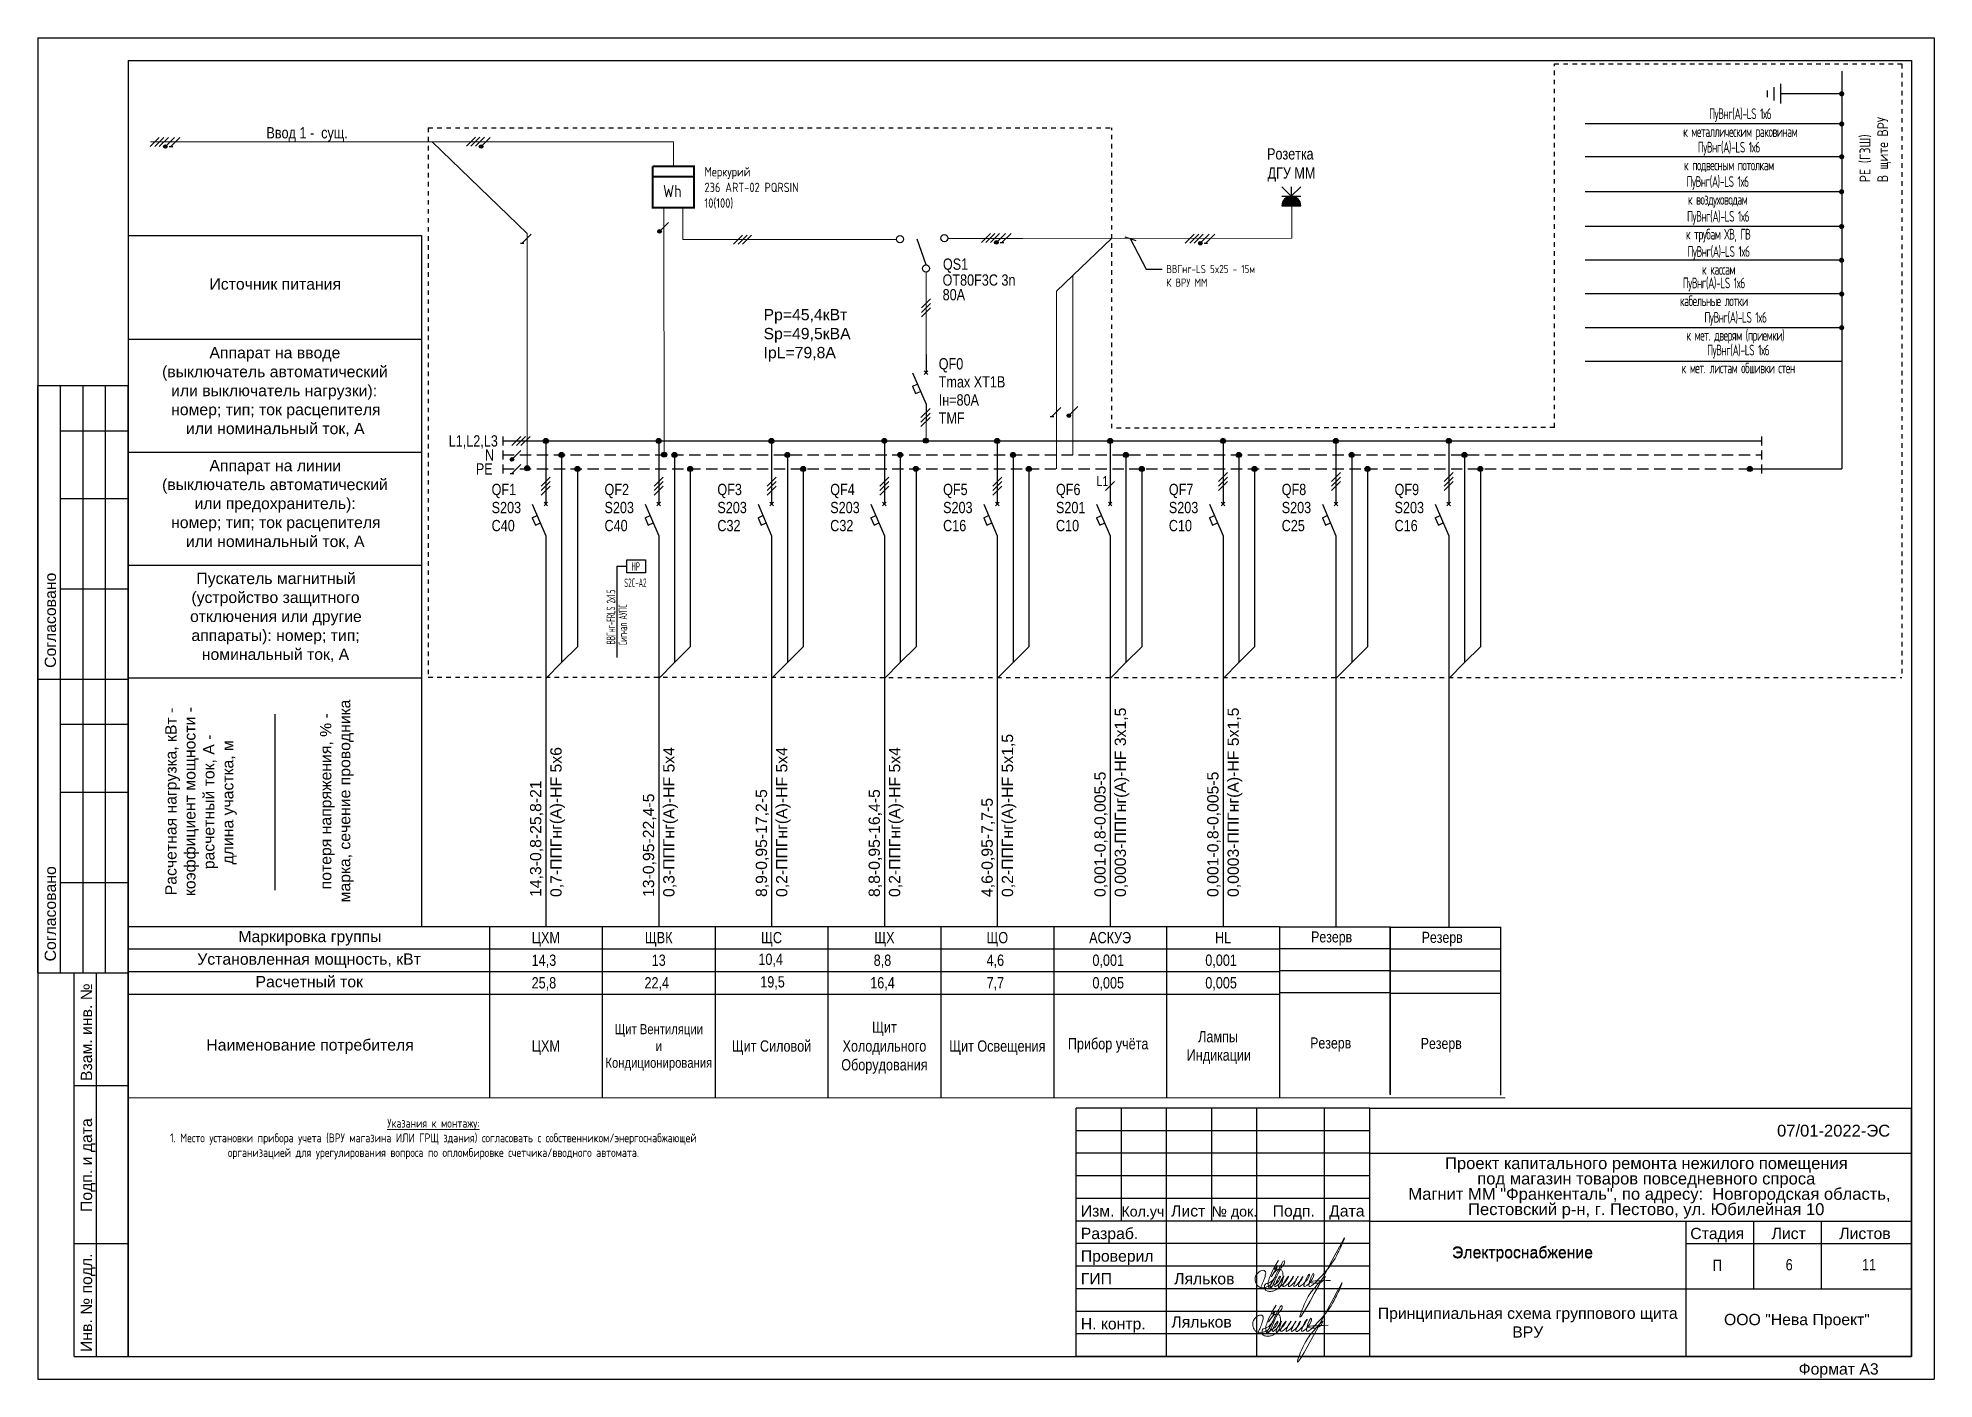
# Model space of a CAD drawing. Header units: metres. Extents: x -564 to -106, y -319 to -159.
# Drawn here: x -380.05 to -338.05, y -287.7 to -258 of the extents above; entities that cross this region are included whole.
import ezdxf
from ezdxf import colors
from ezdxf.entities.mleader import LeaderData, LeaderLine
from ezdxf.enums import TextEntityAlignment as Align
from ezdxf.math import Vec2, Vec3

# ---------------------------------------------------------------- set-up
doc = ezdxf.new("R2010")
doc.units = ezdxf.units.M
doc.header["$MEASUREMENT"] = 0
doc.linetypes.add('( Hidden )', pattern=[0.375, 0.25, -0.125])
doc.linetypes.add('ACAD_ISO02W100', pattern=[15, 12, -3])
doc.layers.add('_ЭлектрикаЛинии', color=119, linetype='Continuous', lineweight=30)
doc.layers.add('Level 1', color=7, linetype='Continuous', lineweight=0)
for name, color, linetype in [('Elproject', 7, 'Continuous'), ('ЭЛЕКТРИК', 7, 'Continuous'), ('Электрика', 7, 'Continuous'), ('ЭО-ЭМ', 7, 'Continuous')]:
    doc.layers.add(name, color=color, linetype=linetype)
doc.styles.add('Elproject', font='arial.ttf')
doc.styles.get("Standard").update_dxf_attribs({"font": 'cs_gost2304.shx'})
doc.styles.add('Style-Arial', font='arial.ttf')
doc.styles.add('Times', font='CS_Gost2304.shx')

msp = doc.modelspace()

# ---------------------------------------------------------------- texts
at = {"color": 7, "linetype": 'Continuous', "lineweight": 30, "style": 'Style-Arial'}
for s, p in [('Проект капитального ремонта нежилого помещения', (-348.887, -283.051)), (' Магнит ММ "Франкенталь", по адресу:  Новгородская область,', (-349.8, -283.731)), ('под магазин товаров повседневного спроса', (-348.173, -283.391)), ('Пестовский р-н, г. Пестово, ул. Юбилейная 10', (-348.376, -284.07))]:
    msp.add_text(s, height=0.2625, dxfattribs=at).set_placement(p)
at = {"color": 7, "linetype": 'Continuous', "lineweight": 0, "style": 'Style-Arial', "width": 0.8}
for s, p in [('П', (-342.856, -285.057)), ('6', (-341.264, -285.043)), ('11', (-339.496, -285.043))]:
    msp.add_text(s, height=0.25, dxfattribs=at).set_placement(p, align=Align.TOP_CENTER)
at = {"color": 7, "lineweight": 13, "style": 'Style-Arial'}
for p in [(-354.888, -285.354), (-354.948, -286.309)]:
    msp.add_text('Ляльков', height=0.25, dxfattribs=at).set_placement(p, align=Align.TOP_LEFT)
at = {"color": 7, "linetype": 'Continuous', "lineweight": 13, "style": 'Style-Arial'}
msp.add_text('ООО "Нева Проект"', height=0.25, dxfattribs=at).set_placement((-342.708, -286.257), align=Align.TOP_LEFT)
at = {"color": 7, "linetype": 'Continuous', "lineweight": 0, "char_height": 0.25, "attachment_point": 5, "line_spacing_factor": 0.776524, "style": 'Style-Arial'}
for insert in [(-347.171, -284.925), (-347.171, -284.941)]:
    msp.add_mtext('Электроснабжение', dxfattribs=dict(at, insert=insert))
at = {"layer": 'Elproject', "style": 'Elproject'}
for s, height, width, p in [('Ввод 1 -  сущ.', 0.25, 0.8, (-374.993, -260.226)), ('Розетка', 0.25, 0.8, (-352.83, -260.693)), ('ДГУ ММ', 0.25, 0.8, (-352.819, -261.115)), ('QS1', 0.25, 0.8, (-360.009, -263.135)), ('OT80F3C 3n', 0.25, 0.8, (-360.017, -263.487)), ('80A', 0.25, 0.8, (-360.015, -263.811)), ('QF0', 0.25, 0.8, (-360.102, -265.342)), ('Tmax XT1B', 0.25, 0.8, (-360.102, -265.742)), ('Iн=80А', 0.25, 0.8, (-360.102, -266.142)), ('TMF', 0.25, 0.8, (-360.102, -266.542)), ('L1,L2,L3', 0.25, 0.8, (-370.955, -267.05)), ('N', 0.25, 0.8, (-370.155, -267.36)), ('PE', 0.25, 0.8, (-370.355, -267.67)), ('QF1', 0.25, 0.8, (-370.005, -268.125)), ('QF2', 0.25, 0.8, (-367.505, -268.125)), ('QF3', 0.25, 0.8, (-365.005, -268.125)), ('QF4', 0.25, 0.8, (-362.505, -268.125)), ('QF5', 0.25, 0.8, (-360.005, -268.125)), ('QF6', 0.25, 0.8, (-357.505, -268.125)), ('L1', 0.22, 0.75, (-356.605, -267.925)), ('QF7', 0.25, 0.8, (-355.005, -268.125)), ('QF8', 0.25, 0.8, (-352.505, -268.125)), ('QF9', 0.25, 0.8, (-350.005, -268.125)), ('S203', 0.25, 0.8, (-370.005, -268.525)), ('S203', 0.25, 0.8, (-367.505, -268.525)), ('S203', 0.25, 0.8, (-365.005, -268.525)), ('S203', 0.25, 0.8, (-362.505, -268.525)), ('S203', 0.25, 0.8, (-360.005, -268.525)), ('S201', 0.25, 0.8, (-357.505, -268.525)), ('S203', 0.25, 0.8, (-355.005, -268.525)), ('S203', 0.25, 0.8, (-352.505, -268.525)), ('S203', 0.25, 0.8, (-350.005, -268.525)), ('C40', 0.25, 0.8, (-370.005, -268.925)), ('C40', 0.25, 0.8, (-367.505, -268.925)), ('C32', 0.25, 0.8, (-365.005, -268.925)), ('С32', 0.25, 0.8, (-362.505, -268.925)), ('С16', 0.25, 0.8, (-360.005, -268.925)), ('C10', 0.25, 0.8, (-357.505, -268.925)), ('C10', 0.25, 0.8, (-355.005, -268.925)), ('C25', 0.25, 0.8, (-352.505, -268.925)), ('С16', 0.25, 0.8, (-350.005, -268.925)), ('ЦХМ', 0.25, 0.8, (-369.118, -278.05)), ('ЩВК', 0.25, 0.8, (-366.61, -278.05)), ('ЩС', 0.25, 0.8, (-364.037, -278.05)), ('ЩХ', 0.25, 0.8, (-361.529, -278.05)), ('ЩО', 0.25, 0.8, (-359.044, -278.05)), ('ACКУЭ', 0.25, 0.8, (-356.77, -278.05)), ('HL', 0.25, 0.8, (-353.983, -278.05)), ('Резерв', 0.2446, 0.8, (-351.853, -278.031)), ('Резерв', 0.2446, 0.8, (-349.404, -278.041)), ('14,3', 0.25, 0.8, (-369.119, -278.55)), ('13', 0.25, 0.8, (-366.46, -278.55)), ('10,4', 0.25, 0.8, (-364.096, -278.529)), ('8,8', 0.25, 0.8, (-361.542, -278.55)), ('4,6', 0.25, 0.8, (-359.042, -278.55)), ('0,001', 0.25, 0.8, (-356.697, -278.55)), ('0,001', 0.25, 0.8, (-354.197, -278.55)), ('25,8', 0.25, 0.8, (-369.119, -279.05)), ('22,4', 0.25, 0.8, (-366.619, -279.05)), ('19,5', 0.25, 0.8, (-364.055, -279.029)), ('16,4', 0.25, 0.8, (-361.619, -279.05)), ('7,7', 0.25, 0.8, (-359.042, -279.05)), ('0,005', 0.25, 0.8, (-356.697, -279.05)), ('0,005', 0.25, 0.8, (-354.197, -279.05)), ('Щит Вентиляции', 0.22318, 0.8, (-367.279, -280.063)), ('Щит', 0.25, 0.8, (-361.578, -280.033)), ('Прибор учёта', 0.25, 0.8, (-357.241, -280.399)), ('Лампы ', 0.25, 0.8, (-354.356, -280.241)), ('Резерв', 0.2446, 0.8, (-351.874, -280.38)), ('ЦХМ', 0.25, 0.8, (-369.118, -280.45)), ('и', 0.223, 0.8, (-366.371, -280.435)), ('Щит Силовой', 0.25, 0.8, (-364.685, -280.45)), ('Холодильного', 0.25, 0.8, (-362.232, -280.45)), ('Щит Освещения', 0.25, 0.8, (-359.87, -280.45)), ('Индикации', 0.25, 0.8, (-354.609, -280.651)), ('Резерв', 0.2446, 0.8, (-349.425, -280.39)), ('Кондиционирования', 0.22318, 0.8, (-367.484, -280.807)), ('Оборудования', 0.25, 0.8, (-362.261, -280.866))]:
    msp.add_text(s, height=height, dxfattribs=dict(at, width=width)).set_placement(p)
for s, height, p in [('Источник питания', 0.25, (-376.255, -263.575)), ('Pр=45,4кВт', 0.25, (-363.982, -264.253)), ('Sр=49,5кВА', 0.25, (-363.982, -264.673)), ('Аппарат на вводе', 0.25, (-376.255, -265.095)), ('IрL=79,8А', 0.25, (-363.982, -265.093)), ('(выключатель автоматический', 0.25, (-377.305, -265.515)), ('или выключатель нагрузки): ', 0.25, (-377.105, -265.935)), ('номер; тип; ток расцепителя', 0.25, (-377.105, -266.355)), ('или номинальный ток, А', 0.25, (-376.775, -266.775)), ('Аппарат на линии', 0.25, (-376.255, -267.595)), ('(выключатель автоматический', 0.25, (-377.305, -268.015)), ('или предохранитель):', 0.25, (-376.585, -268.435)), ('номер; тип; ток расцепителя', 0.25, (-377.105, -268.855)), ('или номинальный ток, А', 0.25, (-376.775, -269.275)), ('Пускатель магнитный', 0.25, (-376.545, -270.095)), ('(устройство защитного', 0.25, (-376.655, -270.515)), ('отключения или другие', 0.25, (-376.685, -270.935)), ('аппараты): номер; тип;', 0.25, (-376.655, -271.355)), ('номинальный ток, А', 0.25, (-376.425, -271.775)), ('Маркировка группы', 0.25, (-375.615, -278.025)), ('Установленная мощность, кВт', 0.25, (-376.525, -278.525)), ('Расчетный ток', 0.25, (-375.235, -279.025)), ('Наименование потребителя', 0.25, (-376.325, -280.425)), ('Изм.', 0.25, (-356.955, -284.101)), ('Кол.уч.', 0.225, (-356.055, -284.101)), ('Лист', 0.25, (-354.955, -284.101)), ('№ док.', 0.225, (-354.055, -284.101)), ('Подп.', 0.25, (-352.705, -284.101)), ('Дата', 0.25, (-351.455, -284.101)), ('Разраб.', 0.25, (-356.955, -284.601)), ('Разраб.', 0.25, (-356.955, -284.601)), ('Стадия', 0.25, (-343.455, -284.601)), ('Лист', 0.25, (-341.655, -284.601)), ('Листов', 0.25, (-340.155, -284.601)), ('Проверил', 0.25, (-356.955, -285.101)), ('ГИП', 0.25, (-356.955, -285.601)), ('Н. контр.', 0.25, (-356.955, -286.601)), ('Принципиальная схема группового щита', 0.25, (-350.377, -286.367)), ('ВРУ', 0.25, (-347.399, -286.784)), ('Формат А3', 0.25, (-341.055, -287.601))]:
    msp.add_text(s, height=height, dxfattribs=at).set_placement(p)
for s, p in [('Согласовано', (-379.655, -271.951)), ('Расчетная нагрузка, кВт -', (-376.985, -276.987)), ('коэффициент мощности -', (-376.565, -277.005)), ('потеря напряжения, % - ', (-373.555, -276.855)), ('марка, сечение проводника', (-373.135, -277.145)), ('0,0003-ППГнг(А)-HF 3х1,5', (-355.955, -277.025)), ('0,0003-ППГнг(А)-HF 5х1,5', (-353.455, -277.025)), ('расчетный ток, А - ', (-376.145, -276.41)), ('длина участка, м', (-375.725, -276.305)), ('0,7-ППГнг(А)-HF 5х6', (-368.455, -277.025)), ('0,3-ППГнг(А)-HF 5х4', (-365.955, -277.025)), ('0,2-ППГнг(А)-HF 5х4', (-363.455, -277.025)), ('0,2-ППГнг(А)-HF 5х4', (-360.955, -277.025)), ('0,2-ППГнг(А)-HF 5х1,5', (-358.455, -277.025)), ('14,3-0,8-25,8-21', (-368.905, -277.025)), ('8,9-0,95-17,2-5', (-363.905, -277.025)), ('8,8-0,95-16,4-5', (-361.405, -277.025)), ('0,001-0,8-0,005-5', (-356.405, -277.025)), ('0,001-0,8-0,005-5', (-353.905, -277.025)), ('13-0,95-22,4-5', (-366.405, -277.025)), ('4,6-0,95-7,7-5', (-358.905, -277.025)), ('Согласовано', (-379.655, -278.451)), ('Взам. инв. №', (-378.855, -281.101)), ('Подп. и дата', (-378.855, -284.001)), ('Инв. № подл.', (-378.855, -287.101))]:
    msp.add_text(s, height=0.25, rotation=90, dxfattribs=at).set_placement(p)
at = {"layer": 'Level 1', "color": 7, "linetype": 'Continuous', "lineweight": 30, "style": 'Style-Arial'}
msp.add_text('07/01-2022-ЭС', height=0.2625, dxfattribs=at).set_placement((-341.533, -282.331))
at = {"layer": 'Электрика', "lineweight": 9, "insert": (-371.295, -281.937), "char_height": 0.195, "attachment_point": 2}
msp.add_mtext_dynamic_manual_height_columns('{\\LУказания к монтажу:\\P\\pxi-3,l3,ql,t3;}1.^IМесто установки прибора учета (ВРУ магазина ИЛИ ГРЩ здания) согласовать с собственником/энергоснабжающей организацией для урегулирования вопроса по опломбировке счетчика/вводного автомата.', width=12.82992, gutter_width=2.647, heights=[0], dxfattribs=at)
at = {"layer": 'ЭО-ЭМ', "style": 'Times', "width": 0.6}
for s, p in [('HP', (-366.907, -269.8)), ('S2C-A2', (-367.068, -270.161))]:
    msp.add_text(s, height=0.1897, dxfattribs=at).set_placement(p)
for s, p in [('ВВГнг-FRLS 2х1.5', (-367.268, -271.431)), ('Сигнал АУПС', (-367.003, -271.447))]:
    msp.add_text(s, height=0.18967, rotation=90, dxfattribs=at).set_placement(p)
at = {"layer": 'ЭО-ЭМ', "style": 'Times'}
for s, insert, char_height, width, attachment_point in [('{\\W0.8;\\T0.9;ПуВнг(А)-LS 1х6\\Pк металлическим раковинам}', (-342.351, -259.909), 0.2375, 5.3445, 5), ('{\\W0.8;\\T0.9;ПуВнг(А)-LS 1х6\\Pк подвесным потолкам}', (-342.602, -260.637), 0.2375, 4.84327, 5), ('\\A1;Меркурий\\P236 ART-02 PQRSIN\\P{\\A0;10(100) \\P}          ', (-365.291, -260.86), 0.20794, 4.43633, 1), ('{\\W0.8;\\T0.9;ПуВнг(А)-LS 1х6 \\Pк воздуховодам}', (-342.851, -261.411), 0.2375, 4.33777, 5), ('{\\W0.8;\\T0.9;ПуВнг(А)-LS 1х6\\Pк трубам ХВ, ГВ} ', (-342.84, -262.181), 0.2375, 4.31555, 5), ('{\\W0.8;\\T0.9;ПуВнг(А)-LS 1х6\\Pк кассам}', (-342.831, -262.928), 0.2375, 4.29703, 5), ('{\\W0.8;\\T0.9;ПуВнг(А)-LS 1х6\\Pкабельные лотки}', (-342.935, -263.624), 0.2375, 4.03979, 5), ('{\\W0.8;\\T0.9;ПуВнг(А)-LS 1х6 \\Pк мет. дверям (приемки)}', (-342.456, -264.419), 0.2375, 5.0224, 5), ('{\\W0.8;\\T0.9;ПуВнг(А)-LS 1х6\\Pк мет. листам обшивки стен}', (-342.395, -265.111), 0.2375, 5.00682, 5)]:
    msp.add_mtext(s, dxfattribs=dict(at, insert=insert, char_height=char_height, width=width, attachment_point=attachment_point))
at = {"layer": 'ЭО-ЭМ', "insert": (-339.706, -261.196), "char_height": 0.2375, "width": 2.45403, "attachment_point": 1, "rotation": 90, "style": 'Times'}
msp.add_mtext('РЕ (ГЗШ)\\PВ щите ВРУ', dxfattribs=at)

# ---------------------------------------------------------------- blocks, each defined once
blk = doc.blocks.new('Block_dot')
blk.add_hatch(color=256).paths.add_polyline_path([(0.55, 0, 1), (-0.55, 0, 1)])
blk.add_circle((0, 0), 0.55)
blk = doc.blocks.new('Z17')
at = {"const_width": 0.5}
blk.add_lwpolyline([(-5, 5), (5, 5), (5, -5), (-5, -5), (-5, 5), (-5, 2.5), (5, 2.5)], dxfattribs=at)
blk.add_text('Wh', height=3).set_placement((-2.5, -2.5))
blk = doc.blocks.new('Block_switch_line')
for p, q in [((0, 0), (0, -4)), ((-3, -4), (0, -11)), ((0, -11), (0, -14.5))]:
    blk.add_line(p, q)
blk = doc.blocks.new('Block_switch')
for p, q in [((-0.4, -4.4), (0.4, -3.6)), ((-0.4, -3.6), (0.4, -4.4))]:
    blk.add_line(p, q)
blk.add_blockref('Block_switch_line', (0, 0))
blk = doc.blocks.new('Block_automatic')
for p, q in [((-3, -7), (-1.91, -6.53)), ((-3, -7), (-2.3, -8.63)), ((-2.3, -8.63), (-1.21, -8.17))]:
    blk.add_line(p, q)
blk.add_blockref('Block_switch', (0, 0))
blk = doc.blocks.new('_Oblique')
at = {"color": 0, "linetype": 'ByBlock', "lineweight": -2}
blk.add_line((0.5, 0.5), (-0.5, -0.5), dxfattribs=at)
blk = doc.blocks.new('*U154')
at = {"true_color": 0xffffff}
h = blk.add_hatch(color=7, dxfattribs=at)
h.dxf.hatch_style = 1
edge = h.paths.add_edge_path()
edge.add_line((0, 0), (30.1, 0))
edge.add_arc((15, 0), 15, 0, 180)
at = {"color": 0, "lineweight": 30}
for p, q in [((15, 15), (0, 30.1)), ((15, 30.1), (15, 15)), ((15, 15), (30.1, 30.1)), ((0, 15), (30.1, 15))]:
    blk.add_line(p, q, dxfattribs=at)
blk.add_lwpolyline([(0, 0), (30.1, 0, 1)], format="xyb", close=True, dxfattribs=at)

# ---------------------------------------------------------------- hatches: boundary and pattern name
at = {"layer": 'Elproject'}
msp.add_hatch(color=256, dxfattribs=at).paths.add_polyline_path([(-369.515, -267.335, 1), (-369.595, -267.335, 1)])

# ---------------------------------------------------------------- linework, layer by layer
at = {"lineweight": 25}
for p, q in [((-341.603, -259.092), (-341.603, -259.383)), ((-341.46, -259.019), (-341.46, -259.455)), ((-341.75, -259.165), (-341.75, -259.31)), ((-341.186, -259.237), (-341.46, -259.237)), ((-340.101, -259.237), (-341.186, -259.237))]:
    msp.add_line(p, q, dxfattribs=at)
at = {"lineweight": 5}
for p, q in [((-371.323, -260.3), (-369.218, -262.331)), ((-366.194, -261.757), (-366.181, -267.235)), ((-365.773, -261.757), (-365.773, -262.461)), ((-369.218, -262.331), (-369.218, -267.531)), ((-365.773, -262.461), (-361.042, -262.461)), ((-358.241, -262.442), (-359.897, -262.442)), ((-356.268, -262.433), (-357.129, -263.26)), ((-360.383, -263.186), (-360.383, -265.014)), ((-357.129, -263.26), (-357.493, -263.611)), ((-357.129, -265.167), (-357.129, -263.26)), ((-357.493, -265.518), (-357.493, -263.611)), ((-357.129, -265.167), (-357.129, -267.235)), ((-357.129, -267.235), (-357.129, -265.167)), ((-357.493, -265.518), (-357.493, -267.545)), ((-360.383, -266.114), (-360.383, -266.925))]:
    msp.add_line(p, q, dxfattribs=at)
at = {"lineweight": 9}
msp.add_line((-378.055, -281.475), (-347.555, -281.475), dxfattribs=at)
at = {"lineweight": 5}
msp.add_lwpolyline([(-377.559, -260.3), (-365.978, -260.3), (-365.98, -260.845)], dxfattribs=at)
at = {"lineweight": 15}
msp.add_lwpolyline([(-358.241, -262.442), (-352.28, -262.433), (-352.28, -261.717)], dxfattribs=at)
at = {"color": 5, "linetype": 'Continuous', "lineweight": 0}
for points in [[(-352.991, -285.708), (-352.888, -285.473), (-352.863, -285.379), (-352.863, -285.326), (-352.894, -285.295), (-352.943, -285.295), (-353.021, -285.34), (-353.076, -285.409), (-353.09, -285.45), (-353.09, -285.518), (-353.073, -285.582), (-353.03, -285.643), (-352.981, -285.671), (-352.914, -285.682), (-352.846, -285.664), (-352.788, -285.638), (-352.747, -285.607), (-352.676, -285.483), (-352.61, -285.347), (-352.556, -285.236), (-352.5, -285.139), (-352.463, -285.087), (-352.445, -285.082), (-352.439, -285.107), (-352.45, -285.148), (-352.482, -285.193), (-352.673, -285.562), (-352.734, -285.667), (-352.78, -285.693), (-352.792, -285.672), (-352.797, -285.651), (-352.805, -285.575), (-352.772, -285.452), (-352.677, -285.245), (-352.579, -285.075), (-352.676, -285.272), (-352.613, -285.217), (-352.741, -285.44), (-352.641, -285.309), (-352.566, -285.266), (-352.51, -285.281), (-352.483, -285.342), (-352.476, -285.438), (-352.546, -285.661), (-352.634, -285.726), (-352.699, -285.752), (-352.798, -285.756), (-352.867, -285.727), (-352.879, -285.705), (-352.887, -285.655), (-352.873, -285.603), (-352.797, -285.576), (-352.644, -285.439), (-352.76, -285.666), (-352.7, -285.632), (-352.546, -285.478), (-352.534, -285.432), (-352.659, -285.649), (-352.526, -285.548), (-352.458, -285.425), (-352.575, -285.658), (-352.413, -285.531), (-352.355, -285.425), (-352.478, -285.643), (-352.312, -285.537), (-352.245, -285.425), (-352.355, -285.645), (-352.185, -285.509), (-352.138, -285.425), (-352.24, -285.642), (-352.042, -285.45), (-352.037, -285.438), (-352.136, -285.63), (-351.891, -285.403), (-351.889, -285.393), (-352.013, -285.633), (-351.794, -285.403), (-351.794, -285.374), (-351.903, -285.622), (-351.603, -285.397), (-351.259, -284.904), (-351.124, -284.613), (-352.101, -286.306), (-351.918, -285.874), (-351.693, -285.584), (-351.54, -285.431), (-351.596, -285.527), (-351.866, -285.559), (-351.423, -285.517)], [(-353.044, -286.701), (-352.942, -286.467), (-352.916, -286.373), (-352.916, -286.319), (-352.948, -286.288), (-352.997, -286.288), (-353.074, -286.333), (-353.129, -286.403), (-353.144, -286.443), (-353.144, -286.512), (-353.126, -286.575), (-353.084, -286.636), (-353.034, -286.664), (-352.968, -286.676), (-352.9, -286.657), (-352.841, -286.631), (-352.801, -286.6), (-352.73, -286.476), (-352.663, -286.34), (-352.61, -286.23), (-352.553, -286.132), (-352.516, -286.08), (-352.499, -286.075), (-352.492, -286.1), (-352.503, -286.142), (-352.536, -286.186), (-352.727, -286.555), (-352.788, -286.66), (-352.833, -286.686), (-352.845, -286.665), (-352.851, -286.644), (-352.859, -286.569), (-352.825, -286.445), (-352.731, -286.238), (-352.632, -286.068), (-352.729, -286.265), (-352.666, -286.21), (-352.795, -286.433), (-352.694, -286.302), (-352.62, -286.26), (-352.564, -286.275), (-352.537, -286.335), (-352.529, -286.432), (-352.6, -286.655), (-352.688, -286.719), (-352.752, -286.746), (-352.851, -286.749), (-352.92, -286.72), (-352.933, -286.699), (-352.94, -286.648), (-352.926, -286.597), (-352.851, -286.569), (-352.698, -286.432), (-352.813, -286.659), (-352.754, -286.625), (-352.6, -286.471), (-352.588, -286.426), (-352.713, -286.642), (-352.58, -286.541), (-352.511, -286.418), (-352.629, -286.651), (-352.467, -286.524), (-352.408, -286.418), (-352.532, -286.636), (-352.366, -286.53), (-352.299, -286.418), (-352.409, -286.638), (-352.239, -286.502), (-352.191, -286.418), (-352.293, -286.635), (-352.095, -286.443), (-352.091, -286.431), (-352.189, -286.623), (-351.945, -286.396), (-351.942, -286.386), (-352.066, -286.627), (-351.847, -286.396), (-351.847, -286.367), (-351.956, -286.615), (-351.656, -286.39), (-351.312, -285.897), (-351.177, -285.607), (-352.155, -287.3), (-351.972, -286.868), (-351.747, -286.577), (-351.594, -286.424), (-351.649, -286.52), (-351.919, -286.553), (-351.477, -286.51)]]:
    msp.add_spline(points, degree=3, dxfattribs=at)
at = {"layer": 'Elproject'}
for p, q in [((-380.055, -258.001), (-338.055, -258.001)), ((-380.055, -258.001), (-380.055, -287.701)), ((-338.055, -258.001), (-338.055, -287.701)), ((-378.055, -258.501), (-371.555, -258.501)), ((-378.055, -258.501), (-378.055, -260.801)), ((-378.055, -258.501), (-338.555, -258.501)), ((-378.055, -258.501), (-378.055, -287.201)), ((-338.555, -258.501), (-338.555, -287.201)), ((-377.566, -260.406), (-377.366, -260.206)), ((-377.466, -260.406), (-377.266, -260.206)), ((-377.366, -260.406), (-377.166, -260.206)), ((-377.232, -260.405), (-377.032, -260.205)), ((-377.11, -260.406), (-376.91, -260.206)), ((-370.564, -260.398), (-370.364, -260.198)), ((-370.464, -260.398), (-370.264, -260.198)), ((-370.364, -260.398), (-370.164, -260.198)), ((-370.238, -260.405), (-370.038, -260.205)), ((-378.055, -260.801), (-378.055, -263.301)), ((-377.15, -260.406), (-377.07, -260.406)), ((-378.055, -262.375), (-371.555, -262.375)), ((-371.555, -262.375), (-371.555, -264.675)), ((-369.329, -262.543), (-369.129, -262.343)), ((-366.285, -262.286), (-366.085, -262.086)), ((-364.648, -262.567), (-364.448, -262.367)), ((-364.548, -262.567), (-364.348, -262.367)), ((-364.448, -262.567), (-364.248, -262.367)), ((-359.157, -262.529), (-358.957, -262.329)), ((-359.057, -262.529), (-358.857, -262.329)), ((-358.957, -262.529), (-358.757, -262.329)), ((-358.823, -262.528), (-358.623, -262.328)), ((-358.701, -262.53), (-358.501, -262.33)), ((-354.642, -262.548), (-354.442, -262.348)), ((-354.542, -262.548), (-354.342, -262.348)), ((-354.442, -262.548), (-354.242, -262.348)), ((-354.308, -262.547), (-354.108, -262.347)), ((-354.185, -262.549), (-353.985, -262.349)), ((-369.369, -262.543), (-369.289, -262.543)), ((-358.741, -262.53), (-358.661, -262.53)), ((-354.225, -262.549), (-354.145, -262.549)), ((-378.055, -263.301), (-378.055, -265.801)), ((-360.481, -263.98), (-360.281, -263.78)), ((-360.481, -264.08), (-360.281, -263.88)), ((-360.481, -264.18), (-360.281, -263.98)), ((-378.055, -264.675), (-371.555, -264.675)), ((-371.555, -264.675), (-371.555, -267.175)), ((-380.055, -265.701), (-378.055, -265.701)), ((-380.055, -272.201), (-380.055, -265.701)), ((-379.555, -272.201), (-379.555, -265.701)), ((-379.055, -272.201), (-379.055, -265.701)), ((-378.555, -272.201), (-378.555, -265.701)), ((-378.055, -272.201), (-378.055, -265.701)), ((-378.055, -265.801), (-378.055, -268.301)), ((-360.495, -266.407), (-360.295, -266.207)), ((-357.594, -266.384), (-357.394, -266.184)), ((-357.22, -266.365), (-357.02, -266.165)), ((-360.495, -266.507), (-360.295, -266.307)), ((-360.495, -266.607), (-360.295, -266.407)), ((-357.634, -266.384), (-357.554, -266.384)), ((-379.555, -266.701), (-378.055, -266.701)), ((-369.755, -266.825), (-369.755, -267.025)), ((-369.755, -266.925), (-346.875, -266.925)), ((-369.555, -267.025), (-369.355, -266.825)), ((-369.455, -267.025), (-369.255, -266.825)), ((-369.355, -267.025), (-369.155, -266.825)), ((-368.805, -266.925), (-368.805, -267.925)), ((-366.305, -266.925), (-366.305, -267.925)), ((-364.755, -266.925), (-341.875, -266.925)), ((-363.805, -266.925), (-363.805, -267.925)), ((-361.305, -266.925), (-361.305, -267.925)), ((-358.805, -266.925), (-358.805, -267.925)), ((-356.305, -266.925), (-356.305, -267.925)), ((-353.805, -266.925), (-353.805, -267.925)), ((-351.305, -266.925), (-351.305, -267.925)), ((-348.805, -266.925), (-348.805, -267.925)), ((-341.875, -266.825), (-341.875, -267.025)), ((-378.055, -267.175), (-371.555, -267.175)), ((-371.555, -267.175), (-371.555, -269.675)), ((-369.755, -267.135), (-369.755, -267.335)), ((-369.755, -267.445), (-369.755, -267.645)), ((-369.555, -267.335), (-369.355, -267.135)), ((-369.555, -267.645), (-369.355, -267.445)), ((-368.455, -267.235), (-368.455, -271.835)), ((-365.955, -267.235), (-365.955, -271.835)), ((-363.455, -267.235), (-363.455, -271.835)), ((-360.955, -267.235), (-360.955, -271.835)), ((-358.455, -267.235), (-358.455, -271.835)), ((-355.955, -267.235), (-355.955, -271.835)), ((-353.455, -267.235), (-353.455, -271.835)), ((-350.955, -267.235), (-350.955, -271.835)), ((-348.455, -267.235), (-348.455, -271.835)), ((-341.875, -267.135), (-341.875, -267.335)), ((-341.875, -267.445), (-341.875, -267.645)), ((-369.595, -267.645), (-369.515, -267.645)), ((-368.905, -267.925), (-368.705, -267.725)), ((-368.905, -268.025), (-368.705, -267.825)), ((-368.905, -268.125), (-368.705, -267.925)), ((-368.105, -267.545), (-368.105, -271.485)), ((-366.405, -267.925), (-366.205, -267.725)), ((-366.405, -268.025), (-366.205, -267.825)), ((-366.405, -268.125), (-366.205, -267.925)), ((-365.605, -267.545), (-365.605, -271.485)), ((-363.905, -267.925), (-363.705, -267.725)), ((-363.905, -268.025), (-363.705, -267.825)), ((-363.905, -268.125), (-363.705, -267.925)), ((-363.105, -267.545), (-363.105, -271.485)), ((-361.405, -267.925), (-361.205, -267.725)), ((-361.405, -268.025), (-361.205, -267.825)), ((-361.405, -268.125), (-361.205, -267.925)), ((-360.605, -267.545), (-360.605, -271.485)), ((-358.905, -267.925), (-358.705, -267.725)), ((-358.905, -268.025), (-358.705, -267.825)), ((-358.905, -268.125), (-358.705, -267.925)), ((-358.105, -267.545), (-358.105, -271.485)), ((-356.405, -268.025), (-356.205, -267.825)), ((-355.605, -267.545), (-355.605, -271.485)), ((-353.905, -267.825), (-353.705, -267.625)), ((-353.905, -267.925), (-353.705, -267.725)), ((-353.905, -268.025), (-353.705, -267.825)), ((-353.105, -267.545), (-353.105, -271.485)), ((-351.405, -267.825), (-351.205, -267.625)), ((-351.405, -267.925), (-351.205, -267.725)), ((-351.405, -268.025), (-351.205, -267.825)), ((-350.605, -267.545), (-350.605, -271.485)), ((-348.905, -267.825), (-348.705, -267.625)), ((-348.905, -267.925), (-348.705, -267.725)), ((-348.905, -268.025), (-348.705, -267.825)), ((-348.105, -267.545), (-348.105, -271.485)), ((-379.555, -268.201), (-378.055, -268.201)), ((-378.055, -268.301), (-378.055, -273.801)), ((-368.805, -269.375), (-368.805, -277.675)), ((-366.305, -269.375), (-366.305, -277.675)), ((-363.805, -269.375), (-363.805, -277.675)), ((-361.305, -269.375), (-361.305, -277.675)), ((-358.805, -269.375), (-358.805, -277.675)), ((-356.305, -269.375), (-356.305, -277.675)), ((-353.805, -269.375), (-353.805, -277.675)), ((-351.305, -269.375), (-351.305, -277.675)), ((-348.805, -269.375), (-348.805, -277.675)), ((-378.055, -269.675), (-371.555, -269.675)), ((-371.555, -269.675), (-371.555, -272.175)), ((-379.555, -270.201), (-378.055, -270.201)), ((-368.455, -271.835), (-368.105, -271.485)), ((-365.955, -271.835), (-365.605, -271.485)), ((-363.455, -271.835), (-363.105, -271.485)), ((-360.955, -271.835), (-360.605, -271.485)), ((-358.455, -271.835), (-358.105, -271.485)), ((-355.955, -271.835), (-355.605, -271.485)), ((-353.455, -271.835), (-353.105, -271.485)), ((-350.955, -271.835), (-350.605, -271.485)), ((-348.455, -271.835), (-348.105, -271.485)), ((-368.805, -272.185), (-368.455, -271.835)), ((-366.305, -272.185), (-365.955, -271.835)), ((-363.805, -272.185), (-363.455, -271.835)), ((-361.305, -272.185), (-360.955, -271.835)), ((-358.805, -272.185), (-358.455, -271.835)), ((-356.305, -272.185), (-355.955, -271.835)), ((-353.805, -272.185), (-353.455, -271.835)), ((-351.305, -272.185), (-350.955, -271.835)), ((-348.805, -272.185), (-348.455, -271.835)), ((-380.055, -272.201), (-378.055, -272.201)), ((-380.055, -278.701), (-380.055, -272.201)), ((-380.055, -272.201), (-378.055, -272.201)), ((-379.555, -278.701), (-379.555, -272.201)), ((-379.055, -278.701), (-379.055, -272.201)), ((-378.555, -278.701), (-378.555, -272.201)), ((-378.055, -272.175), (-371.555, -272.175)), ((-378.055, -278.701), (-378.055, -272.201)), ((-371.555, -272.175), (-371.555, -277.675)), ((-374.805, -272.975), (-374.805, -276.875)), ((-379.555, -273.201), (-378.055, -273.201)), ((-378.055, -273.801), (-378.055, -279.901)), ((-379.555, -274.701), (-378.055, -274.701)), ((-379.555, -276.701), (-378.055, -276.701)), ((-378.055, -277.675), (-371.555, -277.675)), ((-371.555, -277.675), (-370.055, -277.675)), ((-370.055, -277.675), (-370.055, -281.475)), ((-370.055, -277.675), (-367.555, -277.675)), ((-367.555, -277.675), (-367.555, -281.475)), ((-367.555, -277.675), (-365.055, -277.675)), ((-365.055, -277.675), (-365.055, -281.475)), ((-365.055, -277.675), (-362.555, -277.675)), ((-362.555, -277.675), (-362.555, -281.475)), ((-362.555, -277.675), (-360.055, -277.675)), ((-360.055, -277.675), (-360.055, -281.475)), ((-360.055, -277.675), (-357.555, -277.675)), ((-357.555, -277.675), (-357.555, -281.475)), ((-357.555, -277.675), (-355.055, -277.675)), ((-355.055, -277.675), (-355.055, -281.475)), ((-355.055, -277.675), (-352.555, -277.675)), ((-352.555, -277.675), (-352.555, -281.475)), ((-352.552, -277.685), (-350.106, -277.685)), ((-350.108, -277.675), (-350.108, -281.393)), ((-350.106, -277.685), (-350.106, -281.403)), ((-350.103, -277.695), (-347.657, -277.695)), ((-347.659, -277.685), (-347.659, -281.403)), ((-347.657, -277.695), (-347.657, -281.413)), ((-378.055, -278.175), (-370.055, -278.175)), ((-370.055, -278.175), (-367.555, -278.175)), ((-367.555, -278.175), (-365.055, -278.175)), ((-365.055, -278.175), (-362.555, -278.175)), ((-362.555, -278.175), (-360.055, -278.175)), ((-360.055, -278.175), (-357.555, -278.175)), ((-357.555, -278.175), (-355.055, -278.175)), ((-355.055, -278.175), (-352.555, -278.175)), ((-352.555, -278.164), (-350.108, -278.164)), ((-350.106, -278.174), (-347.659, -278.174)), ((-380.055, -278.701), (-378.055, -278.701)), ((-379.255, -278.701), (-378.055, -278.701)), ((-379.255, -287.201), (-379.255, -278.701)), ((-378.755, -287.201), (-378.755, -278.701)), ((-378.055, -278.675), (-370.055, -278.675)), ((-378.055, -287.201), (-378.055, -278.701)), ((-370.055, -278.675), (-367.555, -278.675)), ((-367.555, -278.675), (-365.055, -278.675)), ((-365.055, -278.675), (-362.555, -278.675)), ((-362.555, -278.675), (-360.055, -278.675)), ((-360.055, -278.675), (-357.555, -278.675)), ((-357.555, -278.675), (-355.055, -278.675)), ((-355.055, -278.675), (-352.555, -278.675)), ((-352.555, -278.653), (-350.108, -278.653)), ((-350.106, -278.663), (-347.659, -278.663)), ((-378.055, -279.175), (-370.055, -279.175)), ((-370.055, -279.175), (-367.555, -279.175)), ((-367.555, -279.175), (-365.055, -279.175)), ((-365.055, -279.175), (-362.555, -279.175)), ((-362.555, -279.175), (-360.055, -279.175)), ((-360.055, -279.175), (-357.555, -279.175)), ((-357.555, -279.175), (-355.055, -279.175)), ((-355.055, -279.175), (-352.555, -279.175)), ((-352.555, -279.142), (-350.108, -279.142)), ((-350.106, -279.152), (-347.659, -279.152)), ((-379.255, -281.201), (-378.055, -281.201)), ((-350.555, -281.701), (-357.055, -281.701)), ((-357.055, -287.201), (-357.055, -281.701)), ((-356.055, -284.201), (-356.055, -281.701)), ((-355.055, -287.201), (-355.055, -281.701)), ((-354.055, -284.201), (-354.055, -281.701)), ((-353.055, -287.201), (-353.055, -281.701)), ((-351.555, -287.201), (-351.555, -281.701)), ((-350.555, -281.701), (-338.555, -281.701)), ((-350.555, -287.201), (-350.555, -281.701)), ((-338.555, -287.201), (-338.555, -281.701)), ((-350.555, -282.201), (-357.055, -282.201)), ((-350.555, -282.701), (-357.055, -282.701)), ((-350.555, -282.701), (-338.555, -282.701)), ((-350.555, -283.201), (-357.055, -283.201)), ((-350.555, -283.701), (-357.055, -283.701)), ((-350.555, -284.201), (-357.055, -284.201)), ((-350.555, -284.201), (-338.555, -284.201)), ((-343.555, -284.201), (-343.555, -287.201)), ((-342.055, -284.201), (-342.055, -285.701)), ((-340.555, -284.201), (-340.555, -285.701)), ((-379.255, -284.701), (-378.055, -284.701)), ((-350.555, -284.701), (-357.055, -284.701)), ((-343.555, -284.701), (-338.555, -284.701)), ((-350.555, -285.201), (-357.055, -285.201)), ((-350.555, -285.701), (-357.055, -285.701)), ((-350.555, -285.701), (-338.555, -285.701)), ((-350.555, -286.201), (-357.055, -286.201)), ((-350.555, -286.701), (-357.055, -286.701)), ((-379.255, -287.201), (-378.055, -287.201)), ((-378.055, -287.201), (-338.555, -287.201)), ((-338.555, -287.201), (-357.055, -287.201)), ((-380.055, -287.701), (-338.055, -287.701))]:
    msp.add_line(p, q, dxfattribs=at)
at = {"layer": 'Elproject', "color": 7, "linetype": 'ACAD_ISO02W100', "ltscale": 0.001}
for p, q in [((-346.464, -266.625), (-346.464, -258.575)), ((-346.464, -258.575), (-338.77, -258.575)), ((-338.77, -258.575), (-338.77, -272.164)), ((-371.408, -259.991), (-371.409, -272.185)), ((-371.408, -259.991), (-356.268, -259.991)), ((-371.409, -272.159), (-338.77, -272.164))]:
    msp.add_line(p, q, dxfattribs=at)
at = {"layer": 'Elproject', "color": 7, "linetype": '( Hidden )'}
for p, q in [((-369.755, -267.235), (-341.875, -267.235)), ((-369.755, -267.545), (-341.875, -267.545))]:
    msp.add_line(p, q, dxfattribs=at)
at = {"layer": 'Elproject', "color": 7, "linetype": 'ACAD_ISO02W100', "ltscale": 0.001}
msp.add_lwpolyline([(-346.464, -266.625), (-356.268, -266.646), (-356.268, -259.991)], dxfattribs=at)
at = {"layer": 'Elproject'}
for centre, radius in [((-377.232, -260.405), 0.04), ((-377.232, -260.405), 0.03), ((-377.232, -260.405), 0.02), ((-377.232, -260.405), 0.01), ((-370.238, -260.405), 0.04), ((-370.238, -260.405), 0.03), ((-370.238, -260.405), 0.02), ((-377.232, -260.405), 0), ((-366.285, -262.286), 0.04), ((-366.285, -262.286), 0.03), ((-366.285, -262.286), 0.02), ((-358.823, -262.528), 0.04), ((-358.823, -262.528), 0.03), ((-358.823, -262.528), 0.02), ((-358.823, -262.528), 0.01), ((-358.823, -262.528), 0), ((-354.308, -262.547), 0.04), ((-354.308, -262.547), 0.03), ((-354.308, -262.547), 0.02), ((-354.308, -262.547), 0.01), ((-354.308, -262.547), 0), ((-357.22, -266.365), 0.04), ((-357.22, -266.365), 0.03), ((-357.22, -266.365), 0.02), ((-357.22, -266.365), 0.01), ((-369.555, -267.335), 0.04)]:
    msp.add_circle(centre, radius, dxfattribs=at)
at = {"layer": 'ЭЛЕКТРИК', "ltscale": 0.5}
msp.add_line((-360.383, -263.028), (-360.576, -262.454), dxfattribs=at)
for centre in [(-360.959, -262.457), (-359.977, -262.434), (-360.383, -263.107)]:
    msp.add_circle(centre, 0.0792, dxfattribs=at)
at = {"layer": 'ЭО-ЭМ', "linetype": 'ACAD_ISO02W100'}
msp.add_line((-342.137, -267.545), (-340.101, -267.545), dxfattribs=at)
at = {"layer": 'ЭО-ЭМ'}
for q in [(-367.234, -271.724), (-367.009, -269.7)]:
    msp.add_line((-367.234, -269.7), q, dxfattribs=at)
at = {"layer": 'ЭО-ЭМ', "linetype": 'ACAD_ISO02W100'}
msp.add_lwpolyline([(-340.101, -258.739), (-340.101, -267.545)], dxfattribs=at)
at = {"layer": 'ЭО-ЭМ', "const_width": 0.0428}
for points in [[(-340.101, -259.202, 1), (-340.101, -259.273, 1)], [(-340.101, -259.87, 1), (-340.101, -259.941, 1)], [(-340.101, -260.597, 1), (-340.101, -260.668, 1)], [(-340.103, -261.372, 1), (-340.103, -261.443, 1)], [(-340.103, -262.141, 1), (-340.103, -262.213, 1)], [(-340.103, -262.889, 1), (-340.103, -262.96, 1)], [(-340.101, -263.636, 1), (-340.101, -263.707, 1)], [(-340.102, -264.383, 1), (-340.102, -264.454, 1)]]:
    msp.add_lwpolyline(points, format="xyb", close=True, dxfattribs=at)
at = {"layer": 'ЭО-ЭМ'}
for points in [[(-340.101, -259.906), (-345.78, -259.906)], [(-340.101, -260.632), (-345.78, -260.634)], [(-340.103, -261.408), (-345.78, -261.408)], [(-340.103, -262.177), (-345.78, -262.177)], [(-340.103, -262.924), (-345.78, -262.924)], [(-340.089, -263.671), (-345.78, -263.671)], [(-340.102, -264.419), (-345.78, -264.419)], [(-340.102, -265.166), (-345.78, -265.166)]]:
    msp.add_lwpolyline(points, dxfattribs=at)
msp.add_lwpolyline([(-367.009, -269.555), (-366.6, -269.555), (-366.6, -269.845), (-367.009, -269.845)], close=True, dxfattribs=at)

# ---------------------------------------------------------------- block references
at = {"layer": '_ЭлектрикаЛинии', "color": 175, "xscale": 0.01397791273484472, "yscale": 0.01397791273484472, "zscale": 0.01397791273484472}
msp.add_blockref('*U154', (-352.502, -261.717), dxfattribs=at)
at = {"layer": 'Elproject', "xscale": 0.1, "yscale": 0.1, "zscale": 0.1}
for name, p in [('Block_automatic', (-360.383, -265.014)), ('Block_dot', (-368.805, -266.925)), ('Block_dot', (-366.305, -266.925)), ('Block_dot', (-363.805, -266.925)), ('Block_dot', (-361.307, -266.923)), ('Block_dot', (-360.386, -266.92)), ('Block_dot', (-358.807, -266.925)), ('Block_dot', (-356.305, -266.925)), ('Block_dot', (-353.805, -266.925)), ('Block_dot', (-351.305, -266.925)), ('Block_dot', (-348.805, -266.925)), ('Block_dot', (-369.218, -267.531)), ('Block_dot', (-368.455, -267.235)), ('Block_dot', (-368.105, -267.545)), ('Block_dot', (-366.181, -267.229)), ('Block_dot', (-365.955, -267.235)), ('Block_dot', (-365.605, -267.545)), ('Block_dot', (-363.455, -267.235)), ('Block_dot', (-363.105, -267.545)), ('Block_dot', (-360.957, -267.233)), ('Block_dot', (-360.607, -267.543)), ('Block_dot', (-358.457, -267.235)), ('Block_dot', (-358.107, -267.545)), ('Block_dot', (-355.955, -267.235)), ('Block_dot', (-355.605, -267.545)), ('Block_dot', (-353.455, -267.235)), ('Block_dot', (-353.105, -267.545)), ('Block_dot', (-350.955, -267.235)), ('Block_dot', (-350.605, -267.545)), ('Block_dot', (-348.455, -267.235)), ('Block_dot', (-348.105, -267.545)), ('Block_dot', (-342.137, -267.545)), ('Block_automatic', (-368.805, -267.925)), ('Block_automatic', (-366.305, -267.925)), ('Block_automatic', (-363.805, -267.925)), ('Block_automatic', (-361.305, -267.925)), ('Block_automatic', (-358.805, -267.925)), ('Block_automatic', (-356.305, -267.925)), ('Block_automatic', (-353.805, -267.925)), ('Block_automatic', (-351.305, -267.925)), ('Block_automatic', (-348.805, -267.925))]:
    msp.add_blockref(name, p, dxfattribs=at)
at = {"layer": 'ЭЛЕКТРИК', "ltscale": 0.5, "xscale": 0.0912, "yscale": 0.0912, "zscale": 0.0912}
msp.add_blockref('Z17', (-365.98, -261.301), dxfattribs=at)

msp.set_redraw_order([(e.dxf.handle, doc.entitydb.next_handle()) for e in msp.query("TEXT MTEXT ATTDEF DIMENSION ARC_DIMENSION")])  # texts and dimensions are drawn at this point

# ---------------------------------------------------------------- leaders
at = {"lineweight": 15}
ml = msp.add_multileader_mtext('Standard', dxfattribs=at)
ml.set_content('ВВГнг-LS 5x25 - 15м\\PК ВРУ ММ', color=256)
ml.set_leader_properties()
ml.set_arrow_properties(name='OBLIQUE')
ml.build(insert=Vec2(0, 0))
ml.multileader.update_dxf_attribs({"text_right_attachment_type": 6, "dogleg_length": 0.36, "arrow_head_size": 0.18})
ctx = ml.context
ctx.base_point, ctx.char_height, ctx.arrow_head_size, ctx.landing_gap_size, ctx.plane_origin = Vec3(-355.15, -263.119), 0.18, 0.18, 0.09, Vec3(-355.861, -262.445)
ctx.right_attachment = 6
notes = []
notes.append((ctx, [(0, (1, 1, 0), (-355.51, -263.119), (1, 0), 0.36, [(0, [(-355.861, -262.445)], 0, [])])]))
ctx.mtext.insert, ctx.mtext.width, ctx.mtext.flow_direction = Vec3(-355.06, -263.029), 3.80286, 5
for ctx, leaders in notes:
    for number, flags, end, landing, length, lines in leaders:
        leader = LeaderData()
        leader.index, (leader.has_last_leader_line, leader.has_dogleg_vector, leader.attachment_direction) = number, flags
        leader.last_leader_point, leader.dogleg_vector, leader.dogleg_length = Vec3(end), Vec3(landing), length
        for number, points, colour, breaks in lines:
            line = LeaderLine()
            line.index, line.vertices, line.color, line.breaks = number, Vec3.list(points), colors.encode_raw_color(colour), breaks
            leader.lines.append(line)
        ctx.leaders.append(leader)

doc.saveas('drawing.dxf')
